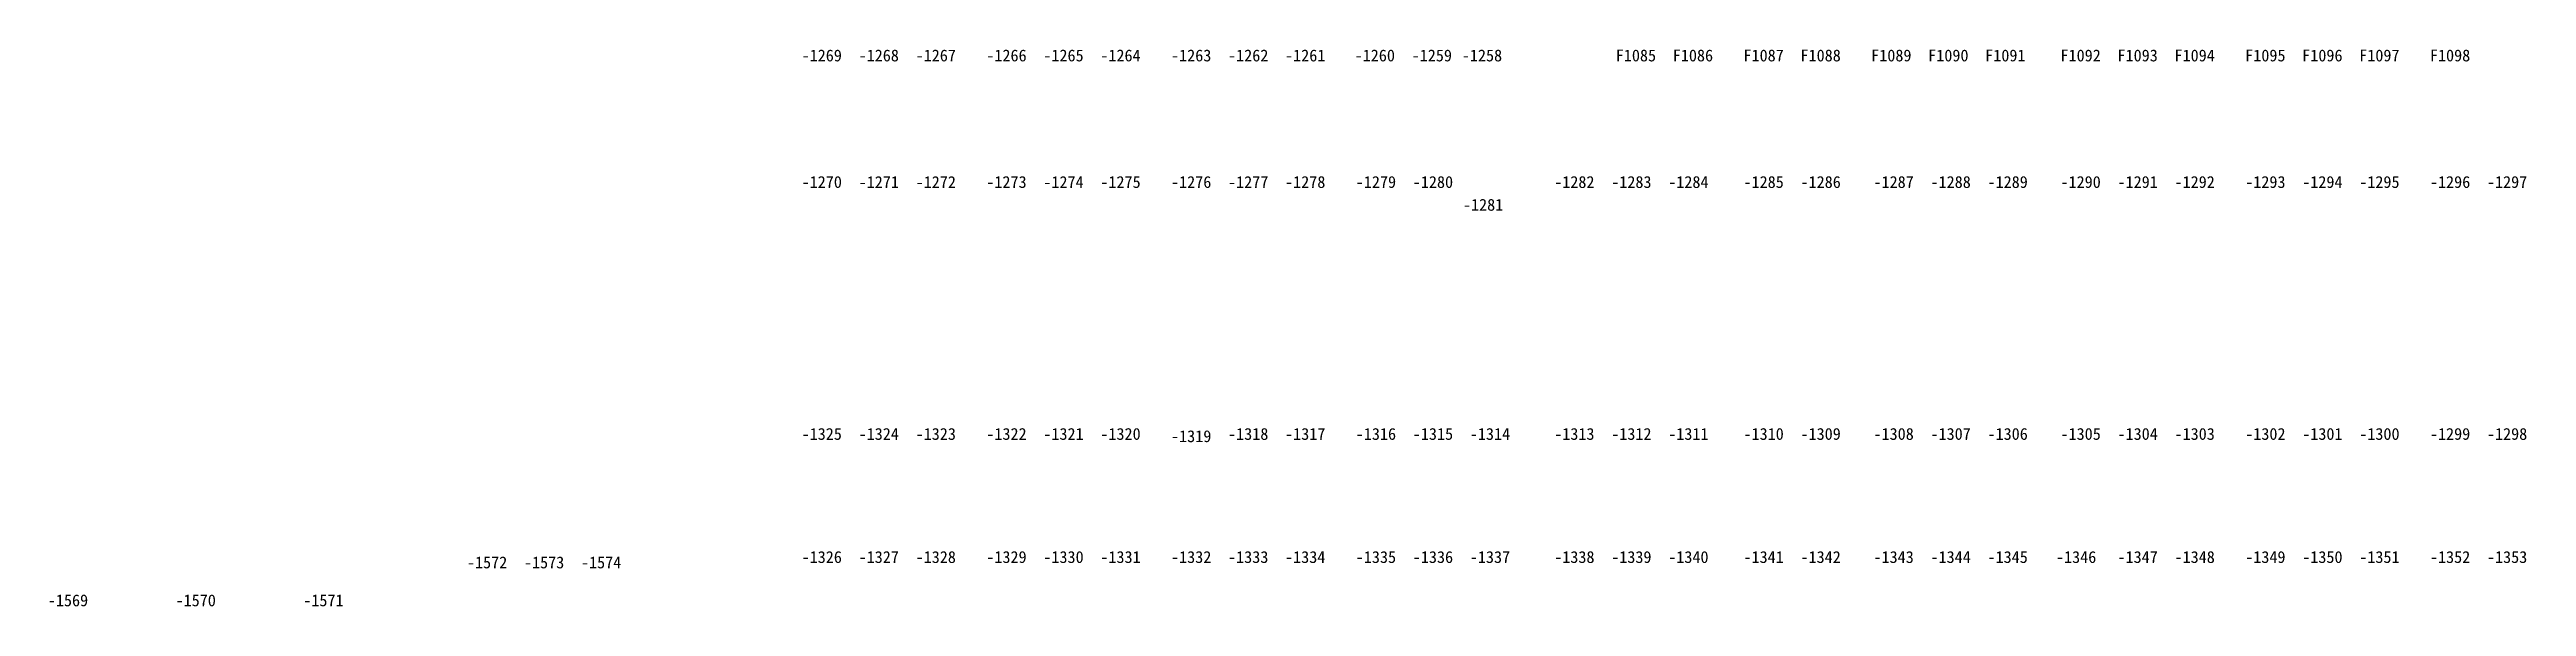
# Model space of a CAD drawing. Header units: millimetres. Extents: x -248992 to 1906102, y -24098 to 332602.
# Drawn here: x -239292 to -130684, y 117486 to 141914 of the extents above; entities that cross this region are included whole.
import ezdxf
from ezdxf.enums import TextEntityAlignment as Align

# ---------------------------------------------------------------- set-up
doc = ezdxf.new("R2010")
doc.units = ezdxf.units.MM
doc.header["$LTSCALE"] = 100
doc.layers.add('a_parking_number', color=120, linetype='Continuous')
doc.styles.add('华文细黑', font='STXIHEI.TTF')

msp = doc.modelspace()

# ---------------------------------------------------------------- texts
at = {"layer": 'a_parking_number', "style": '华文细黑'}
for s, p in [('-1269', (-205433.1, 141650)), ('-1268', (-202933.1, 141650)), ('-1267', (-200433.1, 141650)), ('-1266', (-197333.1, 141650)), ('-1265', (-194833.1, 141650)), ('-1264', (-192333.1, 141650)), ('-1263', (-189233.1, 141650)), ('-1262', (-186733.1, 141650)), ('-1261', (-184233.1, 141650)), ('-1260', (-181183.1, 141650)), ('-1259', (-178683.1, 141650)), ('-1258', (-176483.1, 141650)), ('F1085', (-169733.1, 141650)), ('F1086', (-167233.1, 141650)), ('F1087', (-164133.1, 141650)), ('F1088', (-161633.1, 141650)), ('F1089', (-158533.1, 141650)), ('F1090', (-156033.1, 141650)), ('F1091', (-153533.1, 141650)), ('F1092', (-150233.1, 141650)), ('F1093', (-147733.1, 141650)), ('F1094', (-145233.1, 141650)), ('F1095', (-142133.1, 141650)), ('F1096', (-139633.1, 141650)), ('F1097', (-137133.1, 141650)), ('F1098', (-134033.1, 141650)), ('-1270', (-205433.1, 136100, 0)), ('-1271', (-202933.1, 136100, 0)), ('-1272', (-200433.1, 136100, 0)), ('-1273', (-197333.1, 136100, 0)), ('-1274', (-194833.1, 136100, 0)), ('-1275', (-192333.1, 136100, 0)), ('-1276', (-189233.1, 136100, 0)), ('-1277', (-186733.1, 136100, 0)), ('-1278', (-184233.1, 136100, 0)), ('-1279', (-181133.1, 136100)), ('-1280', (-178633.1, 136100)), ('-1282', (-172433.1, 136100, 0)), ('-1283', (-169933.1, 136100, 0)), ('-1284', (-167433.1, 136100, 0)), ('-1285', (-164133.1, 136100, 0)), ('-1286', (-161633.1, 136100, 0)), ('-1287', (-158433.1, 136100, 0)), ('-1288', (-155933.1, 136100, 0)), ('-1289', (-153433.1, 136100, 0)), ('-1290', (-150233.1, 136100, 0)), ('-1291', (-147733.1, 136100, 0)), ('-1292', (-145233.1, 136100, 0)), ('-1293', (-142133.1, 136100, 0)), ('-1294', (-139633.1, 136100, 0)), ('-1295', (-137133.1, 136100, 0)), ('-1296', (-134033.1, 136100, 0)), ('-1297', (-131533.1, 136100, 0)), ('-1281', (-176433.1, 135100)), ('-1325', (-205433.1, 125050, 0)), ('-1324', (-202933.1, 125050, 0)), ('-1323', (-200433.1, 125050, 0)), ('-1322', (-197333.1, 125050, 0)), ('-1321', (-194833.1, 125050, 0)), ('-1320', (-192333.1, 125050, 0)), ('-1319', (-189233.1, 124950, 0)), ('-1318', (-186733.1, 125050, 0)), ('-1317', (-184233.1, 125050, 0)), ('-1316', (-181133.1, 125050, 0)), ('-1315', (-178633.1, 125050, 0)), ('-1314', (-176133.1, 125050)), ('-1313', (-172433.1, 125050, 0)), ('-1312', (-169933.1, 125050, 0)), ('-1311', (-167433.1, 125050, 0)), ('-1310', (-164133.1, 125050, 0)), ('-1309', (-161633.1, 125050, 0)), ('-1308', (-158433.1, 125050, 0)), ('-1307', (-155933.1, 125050, 0)), ('-1306', (-153433.1, 125050, 0)), ('-1305', (-150233.1, 125050, 0)), ('-1304', (-147733.1, 125050, 0)), ('-1303', (-145233.1, 125050, 0)), ('-1302', (-142133.1, 125050, 0)), ('-1301', (-139633.1, 125050, 0)), ('-1300', (-137133.1, 125050, 0)), ('-1299', (-134033.1, 125050, 0)), ('-1298', (-131533.1, 125050, 0)), ('-1572', (-220106.1, 119414.4, 0)), ('-1573', (-217606.1, 119414.4, 0)), ('-1574', (-215106.1, 119414.4, 0)), ('-1326', (-205433.1, 119650, 0)), ('-1327', (-202933.1, 119650, 0)), ('-1328', (-200433.1, 119650, 0)), ('-1329', (-197333.1, 119650, 0)), ('-1330', (-194833.1, 119650, 0)), ('-1331', (-192333.1, 119650, 0)), ('-1332', (-189233.1, 119650, 0)), ('-1333', (-186733.1, 119650, 0)), ('-1334', (-184233.1, 119650, 0)), ('-1335', (-181133.1, 119650, 0)), ('-1336', (-178633.1, 119650, 0)), ('-1337', (-176133.1, 119650, 0)), ('-1338', (-172433.1, 119650, 0)), ('-1339', (-169933.1, 119650, 0)), ('-1340', (-167433.1, 119650, 0)), ('-1341', (-164133.1, 119650, 0)), ('-1342', (-161633.1, 119650, 0)), ('-1343', (-158433.1, 119650, 0)), ('-1344', (-155933.1, 119650, 0)), ('-1345', (-153433.1, 119650, 0)), ('-1346', (-150430.6, 119650, 0)), ('-1347', (-147733.1, 119650, 0)), ('-1348', (-145233.1, 119650, 0)), ('-1349', (-142133.1, 119650, 0)), ('-1350', (-139633.1, 119650, 0)), ('-1351', (-137133.1, 119650, 0)), ('-1352', (-134033.1, 119650, 0)), ('-1353', (-131533.1, 119650, 0)), ('-1569', (-238483.1, 117750)), ('-1570', (-232883.1, 117750)), ('-1571', (-227283.1, 117750, 0))]:
    msp.add_text(s, height=520, dxfattribs=at).set_placement(p, align=Align.MIDDLE)

doc.saveas('drawing.dxf')
